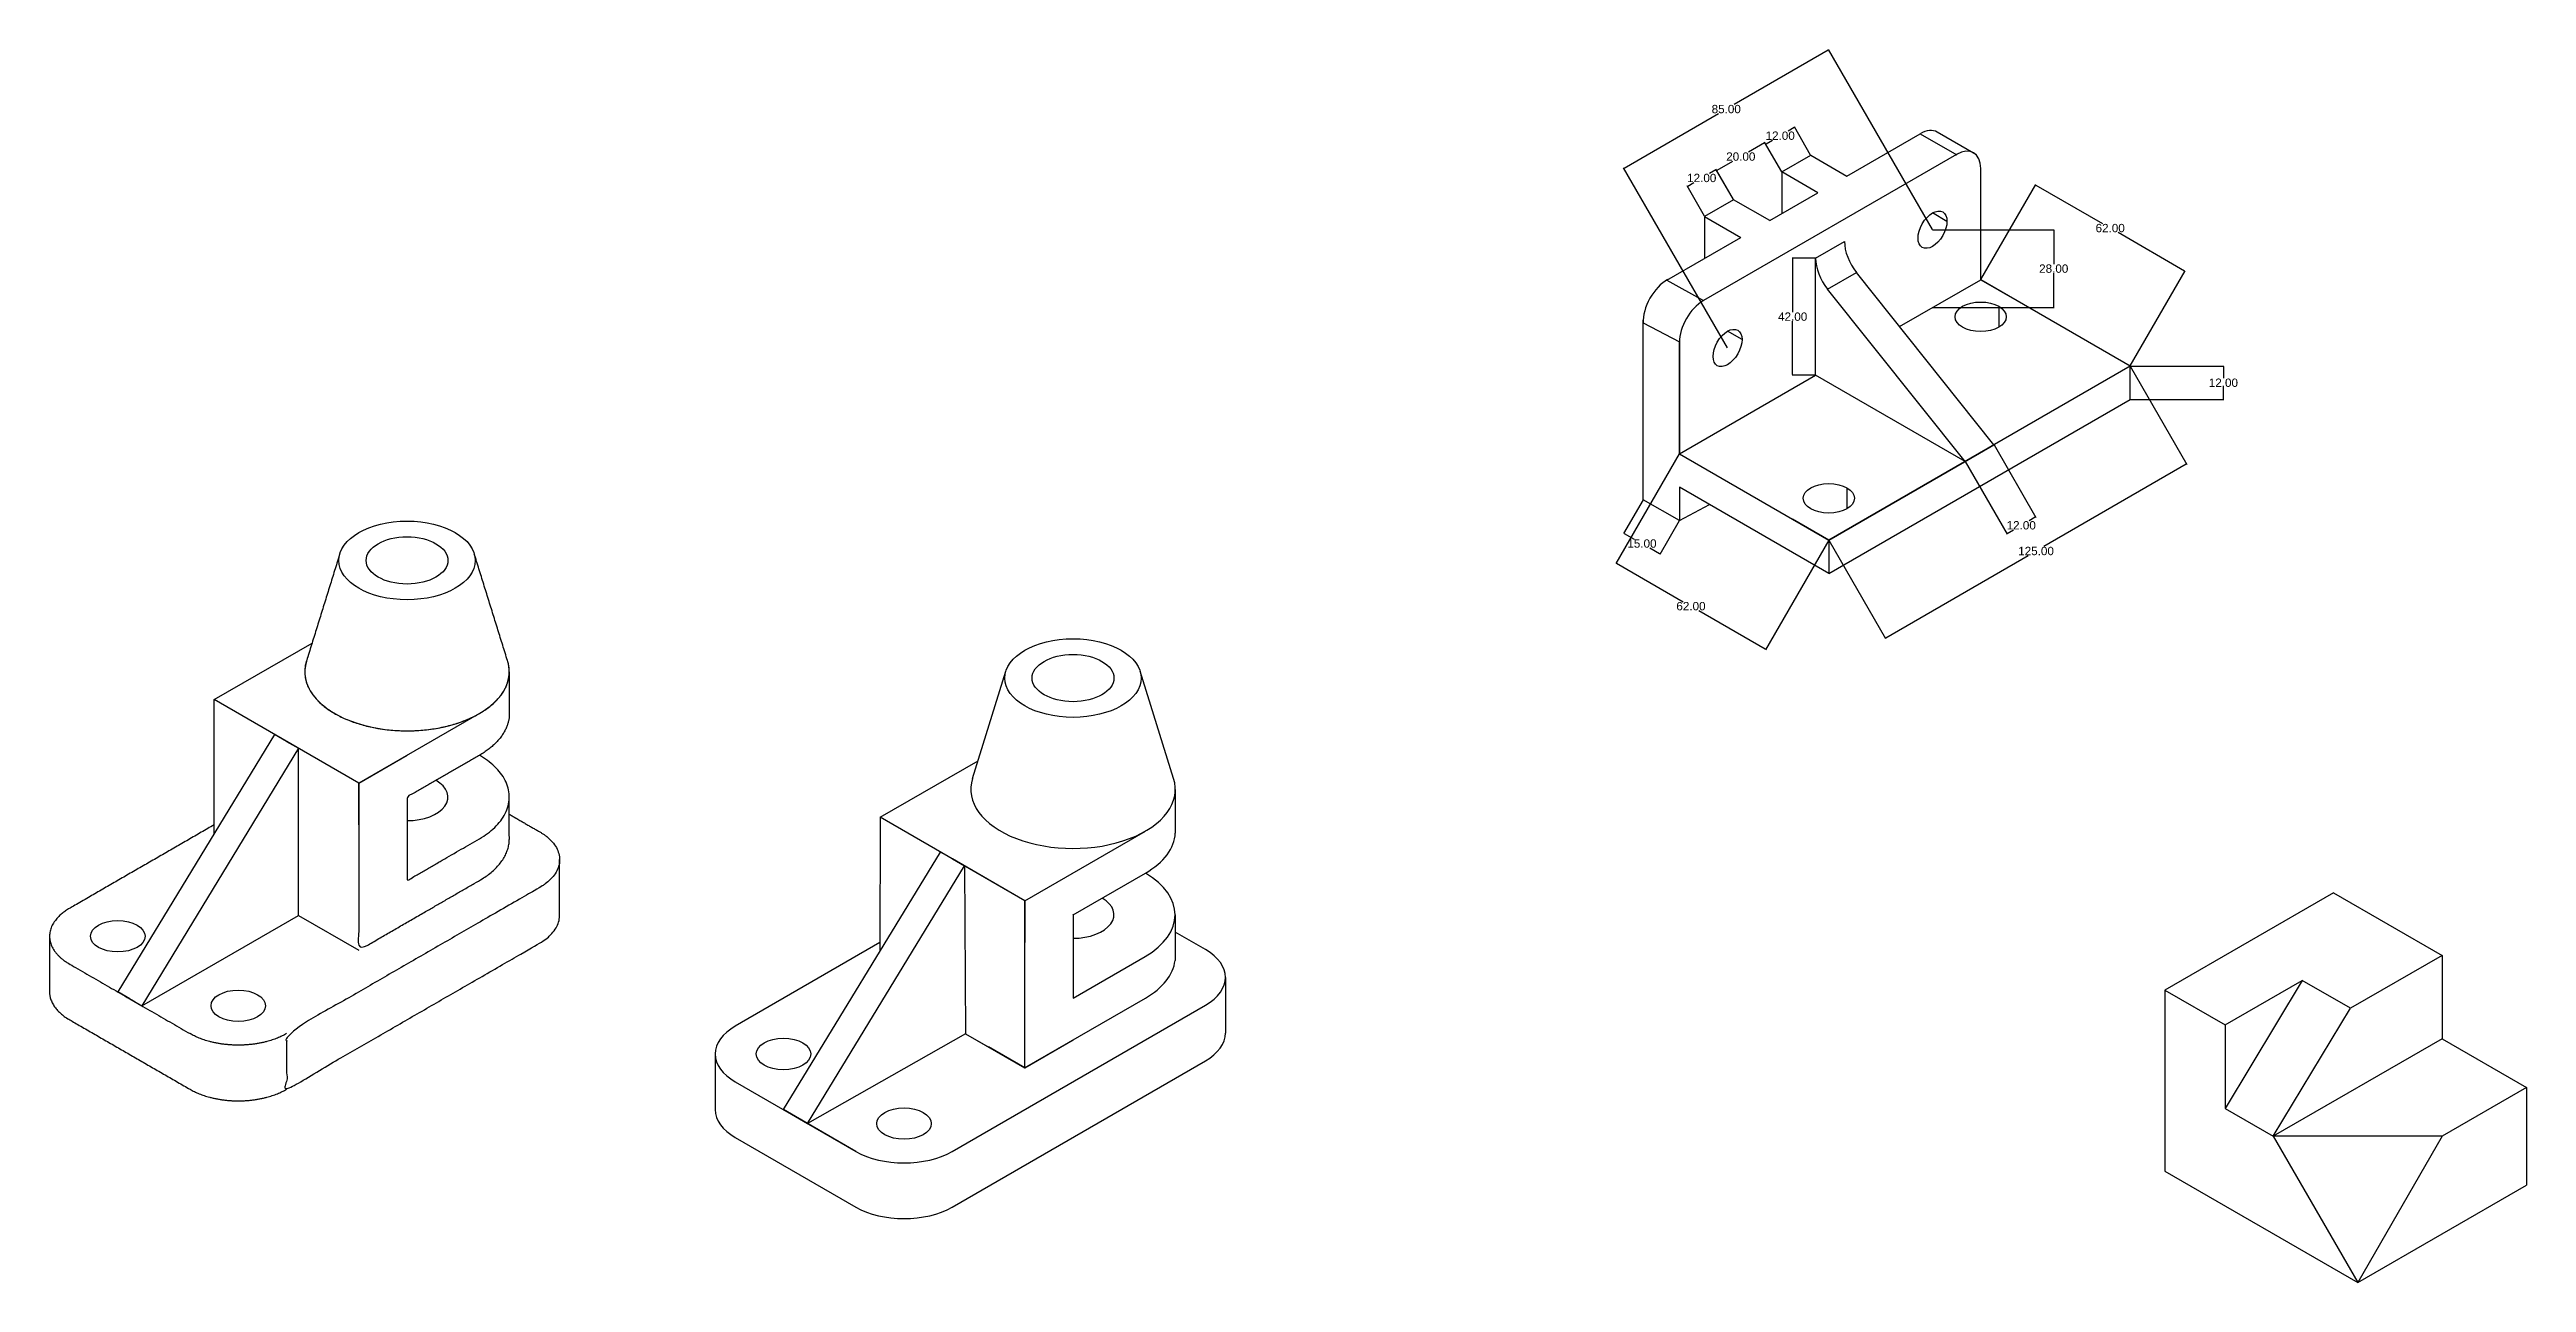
# Model space of a CAD drawing. Header units: millimetres. Extents: x -6852 to 59965, y -10230 to 31776.
# Drawn here: x 28855 to 29745, y 15316 to 15759 of the extents above; entities that cross this region are included whole.
import ezdxf

# ---------------------------------------------------------------- set-up
doc = ezdxf.new("R2010")
doc.units = ezdxf.units.MM
doc.header["$MEASUREMENT"] = 0
doc.layers.add('Dimension Line', color=53, linetype='Continuous', lineweight=15)
doc.layers.add('Object line', color=7, linetype='Continuous', lineweight=25)
doc.styles.get("Standard").update_dxf_attribs({"font": 'arial.ttf'})
doc.dimstyles.get("Standard").update_dxf_attribs({"dimtxt": 3, "dimasz": 0.18, "dimexe": 0.18, "dimexo": 0.0625, "dimgap": 0.09, "dimtad": 0, "dimtih": 1, "dimtoh": 1, "dimzin": 0, "dimdsep": 46, "dimtxsty": 'Standard', "dimcen": 0.09, "dimadec": 0, "dimazin": 0, "dimtfac": 1, "dimtofl": 0, "dimtmove": 0, "dimatfit": 3, "dimfxl": 1, "dimtolj": 1, "dimtzin": 0, "dimarcsym": 0})

msp = doc.modelspace()

# ---------------------------------------------------------------- blocks, each defined once
blk = doc.blocks.new('*D282')
at = {"layer": 'Defpoints', "color": 0, "ltscale": 25, "transparency": 16777216}
for p in [(29602.22, 15644.97), (29622.54, 15609.77), (29493.97, 15582.47)]:
    blk.add_point(p, dxfattribs=at)
at = {"layer": 'Dimension Line', "color": 0, "lineweight": -2, "ltscale": 25, "transparency": 16777216}
for p, q in [((29602.25, 15644.92), (29622.63, 15609.62)), ((29622.38, 15609.68), (29571.22, 15580.14)), ((29494, 15582.42), (29514.38, 15547.12)), ((29514.44, 15547.36), (29565.6, 15576.9))]:
    blk.add_line(p, q, dxfattribs=at)
at = {"layer": 'Dimension Line', "color": 0, "ltscale": 25, "transparency": 16777216}
for points in [[(29622.37, 15609.71), (29622.4, 15609.66), (29622.54, 15609.77)], [(29514.43, 15547.39), (29514.46, 15547.34), (29514.29, 15547.27)]]:
    blk.add_solid(points, dxfattribs=at)
at = {"layer": 'Dimension Line', "color": 0, "ltscale": 25, "transparency": 16777216, "insert": (29568.41, 15578.52), "char_height": 3, "attachment_point": 5}
blk.add_mtext('\\A1;125.00', dxfattribs=at)
blk = doc.blocks.new('*D283')
at = {"layer": 'Defpoints', "color": 0, "ltscale": 25, "transparency": 16777216}
for p in [(29440.27, 15613.47), (29493.97, 15582.47), (29471.3, 15543.21)]:
    blk.add_point(p, dxfattribs=at)
at = {"layer": 'Dimension Line', "color": 0, "lineweight": -2, "ltscale": 25, "transparency": 16777216}
for p, q in [((29440.24, 15613.42), (29417.51, 15574.05)), ((29493.93, 15582.42), (29471.21, 15543.05)), ((29417.76, 15574.12), (29441.64, 15560.33)), ((29471.14, 15543.3), (29447.26, 15557.08))]:
    blk.add_line(p, q, dxfattribs=at)
at = {"layer": 'Dimension Line', "color": 0, "ltscale": 25, "transparency": 16777216}
for points in [[(29417.77, 15574.14), (29417.74, 15574.09), (29417.6, 15574.21)], [(29471.16, 15543.32), (29471.13, 15543.27), (29471.3, 15543.21)]]:
    blk.add_solid(points, dxfattribs=at)
at = {"layer": 'Dimension Line', "color": 0, "ltscale": 25, "transparency": 16777216, "insert": (29444.45, 15558.71), "char_height": 3, "attachment_point": 5}
blk.add_mtext('\\A1;62.00', dxfattribs=at)
blk = doc.blocks.new('*D284')
at = {"layer": 'Defpoints', "color": 0, "ltscale": 25, "transparency": 16777216}
for p in [(29621.88, 15679.03), (29548.53, 15675.97), (29602.22, 15644.97)]:
    blk.add_point(p, dxfattribs=at)
at = {"layer": 'Dimension Line', "color": 0, "lineweight": -2, "ltscale": 25, "transparency": 16777216}
for p, q in [((29548.56, 15676.02), (29568.28, 15710.19)), ((29568.35, 15709.94), (29592.23, 15696.15)), ((29621.73, 15679.12), (29597.85, 15692.91)), ((29602.25, 15645.02), (29621.97, 15679.19))]:
    blk.add_line(p, q, dxfattribs=at)
at = {"layer": 'Dimension Line', "color": 0, "ltscale": 25, "transparency": 16777216}
for points in [[(29568.36, 15709.97), (29568.33, 15709.92), (29568.19, 15710.03)], [(29621.74, 15679.15), (29621.71, 15679.1), (29621.88, 15679.03)]]:
    blk.add_solid(points, dxfattribs=at)
at = {"layer": 'Dimension Line', "color": 0, "ltscale": 25, "transparency": 16777216, "insert": (29595.04, 15694.53), "char_height": 3, "attachment_point": 5}
blk.add_mtext('\\A1;62.00', dxfattribs=at)
blk = doc.blocks.new('*D285')
at = {"layer": 'Defpoints', "color": 0, "ltscale": 25, "transparency": 16777216}
for p in [(29493.93, 15758.53), (29531.2, 15693.97), (29457.59, 15651.47)]:
    blk.add_point(p, dxfattribs=at)
at = {"layer": 'Dimension Line', "color": 0, "lineweight": -2, "ltscale": 25, "transparency": 16777216}
for p, q in [((29493.77, 15758.44), (29459.93, 15738.91)), ((29531.17, 15694.02), (29493.84, 15758.69)), ((29420.47, 15716.12), (29454.31, 15735.66)), ((29457.56, 15651.52), (29420.23, 15716.19))]:
    blk.add_line(p, q, dxfattribs=at)
at = {"layer": 'Dimension Line', "color": 0, "ltscale": 25, "transparency": 16777216}
for points in [[(29493.76, 15758.47), (29493.79, 15758.42), (29493.93, 15758.53)], [(29420.46, 15716.15), (29420.49, 15716.1), (29420.32, 15716.03)]]:
    blk.add_solid(points, dxfattribs=at)
at = {"layer": 'Dimension Line', "color": 0, "ltscale": 25, "transparency": 16777216, "insert": (29457.12, 15737.28), "char_height": 3, "attachment_point": 5}
blk.add_mtext('\\A1;85.00', dxfattribs=at)
blk = doc.blocks.new('*D286')
at = {"layer": 'Defpoints', "color": 0, "ltscale": 25, "transparency": 16777216}
for p in [(29602.22, 15644.97), (29602.22, 15632.97), (29635.7, 15632.97)]:
    blk.add_point(p, dxfattribs=at)
at = {"layer": 'Dimension Line', "color": 0, "lineweight": -2, "ltscale": 25, "transparency": 16777216}
for p, q in [((29602.28, 15644.97), (29635.88, 15644.97)), ((29635.7, 15644.79), (29635.7, 15640.59)), ((29602.28, 15632.97), (29635.88, 15632.97)), ((29635.7, 15633.15), (29635.7, 15637.35))]:
    blk.add_line(p, q, dxfattribs=at)
at = {"layer": 'Dimension Line', "color": 0, "ltscale": 25, "transparency": 16777216}
for points in [[(29635.67, 15644.79), (29635.73, 15644.79), (29635.7, 15644.97)], [(29635.67, 15633.15), (29635.73, 15633.15), (29635.7, 15632.97)]]:
    blk.add_solid(points, dxfattribs=at)
at = {"layer": 'Dimension Line', "color": 0, "ltscale": 25, "transparency": 16777216, "insert": (29635.7, 15638.97), "char_height": 3, "attachment_point": 5}
blk.add_mtext('\\A1;12.00', dxfattribs=at)
blk = doc.blocks.new('*D287')
at = {"layer": 'Defpoints', "color": 0, "ltscale": 25, "transparency": 16777216}
for p in [(29553.29, 15616.72), (29542.9, 15610.72), (29568.28, 15590.76)]:
    blk.add_point(p, dxfattribs=at)
at = {"layer": 'Dimension Line', "color": 0, "lineweight": -2, "ltscale": 25, "transparency": 16777216}
for p, q in [((29553.32, 15616.67), (29568.37, 15590.6)), ((29542.93, 15610.67), (29557.98, 15584.6)), ((29568.12, 15590.67), (29565.89, 15589.38)), ((29558.04, 15584.85), (29560.27, 15586.13))]:
    blk.add_line(p, q, dxfattribs=at)
at = {"layer": 'Dimension Line', "color": 0, "ltscale": 25, "transparency": 16777216}
for points in [[(29568.11, 15590.69), (29568.14, 15590.64), (29568.28, 15590.76)], [(29558.03, 15584.87), (29558.06, 15584.82), (29557.89, 15584.76)]]:
    blk.add_solid(points, dxfattribs=at)
at = {"layer": 'Dimension Line', "color": 0, "ltscale": 25, "transparency": 16777216, "insert": (29563.08, 15587.76), "char_height": 3, "attachment_point": 5}
blk.add_mtext('\\A1;12.00', dxfattribs=at)
blk = doc.blocks.new('*D288')
at = {"layer": 'Defpoints', "color": 0, "ltscale": 25, "transparency": 16777216}
for p in [(29427.28, 15596.97), (29440.27, 15589.47), (29433.34, 15577.46)]:
    blk.add_point(p, dxfattribs=at)
at = {"layer": 'Dimension Line', "color": 0, "lineweight": -2, "ltscale": 25, "transparency": 16777216}
for p, q in [((29427.25, 15596.92), (29420.26, 15584.8)), ((29440.24, 15589.42), (29433.25, 15577.3)), ((29420.5, 15584.87), (29424.03, 15582.83)), ((29433.18, 15577.55), (29429.65, 15579.59))]:
    blk.add_line(p, q, dxfattribs=at)
at = {"layer": 'Dimension Line', "color": 0, "ltscale": 25, "transparency": 16777216}
for points in [[(29420.52, 15584.89), (29420.49, 15584.84), (29420.35, 15584.96)], [(29433.2, 15577.57), (29433.17, 15577.52), (29433.34, 15577.46)]]:
    blk.add_solid(points, dxfattribs=at)
at = {"layer": 'Dimension Line', "color": 0, "ltscale": 25, "transparency": 16777216, "insert": (29426.84, 15581.21), "char_height": 3, "attachment_point": 5}
blk.add_mtext('\\A1;15.00', dxfattribs=at)
blk = doc.blocks.new('*D289')
at = {"layer": 'Defpoints', "color": 0, "ltscale": 25, "transparency": 16777216}
for p in [(29453.51, 15715.54), (29459.76, 15704.72), (29449.37, 15698.72)]:
    blk.add_point(p, dxfattribs=at)
at = {"layer": 'Dimension Line', "color": 0, "lineweight": -2, "ltscale": 25, "transparency": 16777216}
for p, q in [((29453.36, 15715.45), (29451.13, 15714.16)), ((29459.73, 15704.77), (29453.42, 15715.69)), ((29449.33, 15698.77), (29443.03, 15709.69)), ((29443.28, 15709.63), (29445.51, 15710.92))]:
    blk.add_line(p, q, dxfattribs=at)
at = {"layer": 'Dimension Line', "color": 0, "ltscale": 25, "transparency": 16777216}
for points in [[(29453.34, 15715.47), (29453.37, 15715.42), (29453.51, 15715.54)], [(29443.26, 15709.65), (29443.29, 15709.6), (29443.12, 15709.54)]]:
    blk.add_solid(points, dxfattribs=at)
at = {"layer": 'Dimension Line', "color": 0, "ltscale": 25, "transparency": 16777216, "insert": (29448.32, 15712.54), "char_height": 3, "attachment_point": 5}
blk.add_mtext('\\A1;12.00', dxfattribs=at)
blk = doc.blocks.new('*D290')
at = {"layer": 'Defpoints', "color": 0, "ltscale": 25, "transparency": 16777216}
for p in [(29471.01, 15725.22), (29477.08, 15714.72), (29459.76, 15704.72)]:
    blk.add_point(p, dxfattribs=at)
at = {"layer": 'Dimension Line', "color": 0, "lineweight": -2, "ltscale": 25, "transparency": 16777216}
for p, q in [((29470.86, 15725.13), (29465.16, 15721.85)), ((29477.05, 15714.77), (29470.92, 15725.38)), ((29459.73, 15704.77), (29453.6, 15715.38)), ((29453.85, 15715.31), (29459.54, 15718.6))]:
    blk.add_line(p, q, dxfattribs=at)
at = {"layer": 'Dimension Line', "color": 0, "ltscale": 25, "transparency": 16777216}
for points in [[(29470.84, 15725.16), (29470.87, 15725.11), (29471.01, 15725.22)], [(29453.83, 15715.34), (29453.86, 15715.29), (29453.69, 15715.22)]]:
    blk.add_solid(points, dxfattribs=at)
at = {"layer": 'Dimension Line', "color": 0, "ltscale": 25, "transparency": 16777216, "insert": (29462.35, 15720.22), "char_height": 3, "attachment_point": 5}
blk.add_mtext('\\A1;20.00', dxfattribs=at)
blk = doc.blocks.new('*D291')
at = {"layer": 'Defpoints', "color": 0, "ltscale": 25, "transparency": 16777216}
for p in [(29481.7, 15730.72), (29477.08, 15714.72), (29487.47, 15720.72)]:
    blk.add_point(p, dxfattribs=at)
at = {"layer": 'Dimension Line', "color": 0, "lineweight": -2, "ltscale": 25, "transparency": 16777216}
for p, q in [((29481.54, 15730.63), (29479.31, 15729.34)), ((29487.44, 15720.77), (29481.61, 15730.87)), ((29477.05, 15714.77), (29471.22, 15724.87)), ((29471.46, 15724.81), (29473.7, 15726.09))]:
    blk.add_line(p, q, dxfattribs=at)
at = {"layer": 'Dimension Line', "color": 0, "ltscale": 25, "transparency": 16777216}
for points in [[(29481.53, 15730.65), (29481.56, 15730.6), (29481.7, 15730.72)], [(29471.45, 15724.83), (29471.48, 15724.78), (29471.31, 15724.72)]]:
    blk.add_solid(points, dxfattribs=at)
at = {"layer": 'Dimension Line', "color": 0, "ltscale": 25, "transparency": 16777216, "insert": (29476.5, 15727.72), "char_height": 3, "attachment_point": 5}
blk.add_mtext('\\A1;12.00', dxfattribs=at)
blk = doc.blocks.new('*D292')
at = {"layer": 'Defpoints', "color": 0, "ltscale": 25, "transparency": 16777216}
for p in [(29489.2, 15683.72), (29480.98, 15641.72), (29489.2, 15641.72)]:
    blk.add_point(p, dxfattribs=at)
at = {"layer": 'Dimension Line', "color": 0, "lineweight": -2, "ltscale": 25, "transparency": 16777216}
for p, q in [((29489.14, 15683.72), (29480.8, 15683.72)), ((29480.98, 15683.54), (29480.98, 15664.34)), ((29480.98, 15641.9), (29480.98, 15661.1)), ((29489.14, 15641.72), (29480.8, 15641.72))]:
    blk.add_line(p, q, dxfattribs=at)
at = {"layer": 'Dimension Line', "color": 0, "ltscale": 25, "transparency": 16777216}
for points in [[(29480.95, 15683.54), (29481.01, 15683.54), (29480.98, 15683.72)], [(29480.95, 15641.9), (29481.01, 15641.9), (29480.98, 15641.72)]]:
    blk.add_solid(points, dxfattribs=at)
at = {"layer": 'Dimension Line', "color": 0, "ltscale": 25, "transparency": 16777216, "insert": (29480.98, 15662.72), "char_height": 3, "attachment_point": 5}
blk.add_mtext('\\A1;42.00', dxfattribs=at)
blk = doc.blocks.new('*D293')
at = {"layer": 'Defpoints', "color": 0, "ltscale": 25, "transparency": 16777216}
for p in [(29531.2, 15693.97), (29531.2, 15665.97), (29574.76, 15665.97)]:
    blk.add_point(p, dxfattribs=at)
at = {"layer": 'Dimension Line', "color": 0, "lineweight": -2, "ltscale": 25, "transparency": 16777216}
for p, q in [((29531.27, 15693.97), (29574.94, 15693.97)), ((29574.76, 15693.79), (29574.76, 15681.59)), ((29574.76, 15666.15), (29574.76, 15678.35)), ((29531.27, 15665.97), (29574.94, 15665.97))]:
    blk.add_line(p, q, dxfattribs=at)
at = {"layer": 'Dimension Line', "color": 0, "ltscale": 25, "transparency": 16777216}
for points in [[(29574.73, 15693.79), (29574.79, 15693.79), (29574.76, 15693.97)], [(29574.73, 15666.15), (29574.79, 15666.15), (29574.76, 15665.97)]]:
    blk.add_solid(points, dxfattribs=at)
at = {"layer": 'Dimension Line', "color": 0, "ltscale": 25, "transparency": 16777216, "insert": (29574.76, 15679.97), "char_height": 3, "attachment_point": 5}
blk.add_mtext('\\A1;28.00', dxfattribs=at)

# ---------------------------------------------------------------- dimensions: what is measured, and where the dimension line sits
at = {"layer": 'Dimension Line', "ltscale": 25}
for p1, p2, distance, picture, middle in [((29457.593, 15651.471), (29531.205, 15693.971), 74.552, '*D285', (29457.123, 15737.284)), ((29477.078, 15714.721), (29487.47, 15720.721), 11.541, '*D291', (29476.504, 15727.715)), ((29459.758, 15704.721), (29477.078, 15714.721), 12.129, '*D290', (29462.353, 15720.225)), ((29449.365, 15698.721), (29459.758, 15704.721), 12.49, '*D289', (29448.317, 15712.537)), ((29548.525, 15675.971), (29602.219, 15644.971), 39.332, '*D284', (29595.038, 15694.533)), ((29531.205, 15693.971), (29531.205, 15665.971), 43.552, '*D293', (29574.756, 15679.971)), ((29489.202, 15683.721), (29489.202, 15641.721), -8.226, '*D292', (29480.977, 15662.721)), ((29493.966, 15582.471), (29602.219, 15644.971), -40.643, '*D282', (29568.413, 15578.523)), ((29602.219, 15644.971), (29602.219, 15632.971), 33.485, '*D286', (29635.704, 15638.971)), ((29542.896, 15610.721), (29553.288, 15616.721), -29.982, '*D287', (29563.083, 15587.756)), ((29440.272, 15613.471), (29493.966, 15582.471), -45.338, '*D283', (29444.45, 15558.707)), ((29427.282, 15596.971), (29440.272, 15589.471), -13.871, '*D288', (29426.841, 15581.208))]:
    dim = msp.add_aligned_dim(p1=p1, p2=p2, distance=distance, dimstyle='Standard', dxfattribs=at)
    dim.commit()
    dim.dimension.update_dxf_attribs({"geometry": picture, "text_midpoint": middle})

# ---------------------------------------------------------------- linework, layer by layer
at = {"layer": 'Object line', "ltscale": 25}
for p, q in [((29500.461, 15713.221), (29526.781, 15728.417)), ((29526.781, 15728.417), (29539.958, 15720.809)), ((29546.819, 15720.945), (29532.914, 15729.019)), ((29539.865, 15720.971), (29448.932, 15668.471)), ((29477.078, 15714.721), (29487.47, 15720.721)), ((29490.068, 15707.221), (29477.078, 15714.721)), ((29477.078, 15714.721), (29477.078, 15699.721)), ((29487.47, 15720.721), (29500.461, 15713.221)), ((29548.525, 15675.971), (29548.525, 15715.971)), ((29459.758, 15704.721), (29449.365, 15698.721)), ((29472.748, 15697.221), (29459.758, 15704.721)), ((29472.748, 15697.221), (29490.068, 15707.221)), ((29449.365, 15698.721), (29462.356, 15691.221)), ((29449.365, 15698.721), (29449.365, 15683.721)), ((29536.401, 15696.971), (29531.205, 15699.971)), ((29435.793, 15675.885), (29462.356, 15691.221)), ((29489.202, 15683.721), (29499.595, 15689.721)), ((29489.202, 15641.721), (29489.202, 15683.721)), ((29493.49, 15672.613), (29503.883, 15678.613)), ((29553.288, 15616.721), (29503.883, 15678.613)), ((29435.793, 15675.885), (29448.932, 15668.471)), ((29542.896, 15610.721), (29493.49, 15672.613)), ((29519.41, 15659.161), (29548.525, 15675.971)), ((29602.219, 15644.971), (29548.525, 15675.971)), ((29548.525, 15675.971), (29561.516, 15668.471)), ((29427.282, 15596.971), (29427.282, 15661.469)), ((29427.282, 15660.475), (29440.272, 15653.718)), ((29554.997, 15666.437), (29554.997, 15658.937)), ((29440.272, 15653.718), (29440.272, 15613.471)), ((29440.272, 15613.471), (29440.272, 15653.471)), ((29462.789, 15654.471), (29457.593, 15657.471)), ((29440.272, 15613.471), (29489.202, 15641.721)), ((29542.896, 15610.721), (29489.202, 15641.721)), ((29602.219, 15644.971), (29493.966, 15582.471)), ((29602.219, 15632.971), (29602.219, 15644.971)), ((29493.966, 15570.471), (29602.219, 15632.971)), ((29548.092, 15613.721), (29553.288, 15616.721)), ((29440.272, 15613.471), (29493.966, 15582.471)), ((29493.966, 15582.471), (29548.092, 15613.721)), ((29548.092, 15613.721), (29542.896, 15610.721)), ((29493.966, 15570.471), (29440.272, 15601.471)), ((29440.272, 15601.471), (29440.272, 15589.471)), ((29500.461, 15601.221), (29500.461, 15593.721)), ((29440.272, 15589.471), (29427.282, 15596.971)), ((29440.272, 15589.471), (29451.145, 15595.193)), ((29493.966, 15582.471), (29480.975, 15589.971)), ((29493.966, 15582.471), (29506.956, 15589.971)), ((29493.966, 15582.471), (29493.966, 15570.471)), ((29186.37, 15496.814), (29198.371, 15535.396)), ((29258.604, 15496.773), (29246.59, 15535.397)), ((28913.969, 15477.075), (28913.969, 15525.152)), ((28935.619, 15512.652), (28879.328, 15420.152)), ((28939.949, 15510.152), (28935.619, 15512.652)), ((28939.949, 15510.152), (28944.28, 15507.652)), ((29153.199, 15482.897), (29188.355, 15503.194)), ((29259.223, 15492.897), (29259.223, 15477.207)), ((29153.199, 15482.897), (29153.127, 15434.738)), ((29205.16, 15452.897), (29153.199, 15482.897)), ((29205.16, 15452.897), (29248.461, 15477.897)), ((29118.468, 15377.845), (29174.849, 15470.397)), ((29127.128, 15372.845), (29183.509, 15465.397)), ((29179.179, 15467.897), (29174.849, 15470.397)), ((29205.16, 15452.897), (29179.179, 15467.897)), ((29179.179, 15467.897), (29183.509, 15465.397)), ((29183.509, 15465.397), (29183.896, 15405.089)), ((29222.481, 15447.793), (29248.476, 15462.802)), ((29675.286, 15455.76), (29614.664, 15420.76)), ((29675.286, 15455.76), (29714.257, 15433.26)), ((28944.28, 15447.652), (28965.93, 15435.152)), ((29205.16, 15392.897), (29205.16, 15452.897)), ((29205.16, 15452.897), (29205.16, 15437.897)), ((29222.391, 15447.845), (29222.481, 15447.897)), ((29222.481, 15447.793), (29222.391, 15447.845)), ((29222.481, 15447.897), (29222.481, 15417.897)), ((29259.133, 15447.845), (29259.133, 15431.416)), ((29153.131, 15437.858), (29101.147, 15407.845)), ((29270.022, 15435.345), (29259.133, 15441.632)), ((29222.481, 15417.897), (29248.372, 15432.845)), ((29714.257, 15433.26), (29681.348, 15414.26)), ((29714.257, 15433.26), (29714.257, 15403.26)), ((28883.658, 15417.652), (28879.328, 15420.152)), ((29277.197, 15425.345), (29277.197, 15405.345)), ((29614.664, 15420.76), (29636.315, 15408.26)), ((29614.664, 15420.76), (29614.664, 15355.76)), ((29636.315, 15408.26), (29664.028, 15424.26)), ((29664.028, 15424.26), (29636.315, 15378.26)), ((29681.348, 15414.26), (29664.028, 15424.26)), ((28883.658, 15417.652), (28887.988, 15415.152)), ((29179.09, 15362.845), (29270.022, 15415.345)), ((29205.07, 15392.845), (29248.461, 15417.897)), ((29653.636, 15368.26), (29681.348, 15414.26)), ((29183.896, 15405.089), (29127.128, 15372.845)), ((29183.879, 15405.08), (29205.07, 15392.845)), ((29183.896, 15405.089), (29205.16, 15392.897)), ((29205.07, 15407.845), (29205.16, 15407.897)), ((29205.16, 15392.897), (29222.481, 15402.897)), ((29636.315, 15408.26), (29636.315, 15378.26)), ((29714.257, 15403.26), (29653.636, 15368.26)), ((29714.257, 15403.26), (29744.568, 15385.76)), ((29093.973, 15397.845), (29093.973, 15377.845)), ((29179.09, 15342.845), (29270.022, 15395.345)), ((29205.16, 15392.897), (29192.17, 15400.397)), ((29101.147, 15387.845), (29144.449, 15362.845)), ((29744.568, 15385.76), (29714.257, 15368.26)), ((29744.568, 15385.76), (29744.568, 15350.76)), ((29122.798, 15375.345), (29118.468, 15377.845)), ((29122.798, 15375.345), (29118.468, 15377.845)), ((29144.449, 15362.845), (29122.798, 15375.345)), ((29122.798, 15375.345), (29127.128, 15372.845)), ((29636.315, 15378.26), (29653.636, 15368.26)), ((29101.147, 15367.845), (29144.449, 15342.845)), ((29714.257, 15368.26), (29653.636, 15368.26)), ((29653.636, 15368.26), (29683.946, 15315.76)), ((29714.257, 15368.26), (29683.946, 15315.76)), ((29614.664, 15355.76), (29683.946, 15315.76)), ((29683.946, 15315.76), (29744.568, 15350.76))]:
    msp.add_line(p, q, dxfattribs=at)
for points in [[(29009.231, 15520.152), (28965.93, 15495.152), (28913.969, 15525.152), (28949.124, 15545.449)], [(28965.93, 15480.152), (28965.93, 15495.152), (28983.251, 15505.152)]]:
    msp.add_lwpolyline(points, dxfattribs=at)
msp.add_lwpolyline([(28887.988, 15415.152), (28944.28, 15447.652), (28944.28, 15507.652)], close=True, dxfattribs=at)
for centre, major_axis, start_param, end_param in [((29526.781, 15718.417), (-6.124, -10.607), 9.4233843, 10.2101761), ((29539.865, 15710.971), (-6.124, -10.607), 8.6393798, 10.2101761), ((29508.255, 15684.721), (6.124, -10.607), 3.9269908, 4.9685412), ((29497.863, 15678.721), (6.124, -10.607), 3.9269908, 4.9685412), ((29435.931, 15665.966), (-6.124, -10.607), 3.9110606, 5.547533), ((29448.932, 15658.471), (-6.124, -10.607), 3.9269908, 5.4977871), ((28983.251, 15535.152), (-36.742, 0), 6.1015652, 9.6024994), ((28983.251, 15490.152), (-14.697, 0), 7.8539816, 10.2101761), ((29222.481, 15492.897), (-36.742, 0), 6.0974614, 9.6085398), ((29222.481, 15492.897), (-36.742, 0), 6.0974614, 9.6085398), ((29222.495, 15477.802), (-36.742, 0), 8.6393739, 9.3967559), ((29209.401, 15450.345), (-24.495, 0), 5.4926104, 5.4977871), ((29222.391, 15447.845), (-36.742, 0), 8.6393798, 10.206725), ((29222.481, 15447.897), (-14.697, 0), 1.5707963, 3.9183629), ((29222.481, 15432.897), (-36.742, 0), 2.3561945, 3.0717168), ((29252.702, 15425.345), (-24.495, 0), 2.3561945, 3.9269908), ((29118.468, 15397.845), (-24.495, 0), 5.4977871, 7.0685835), ((29252.702, 15405.345), (-24.495, 0), 2.3561945, 3.1415927), ((29118.468, 15377.845), (-24.495, 0), 6.2831853, 7.0685835), ((29161.769, 15372.845), (-24.495, 0), 0.7853982, 2.3561945), ((29161.769, 15352.845), (-24.495, 0), 0.7853982, 2.3561945)]:
    msp.add_ellipse(centre, major_axis=major_axis, ratio=0.5773503, start_param=start_param, end_param=end_param, dxfattribs=at)
for centre, major_axis in [((29531.205, 15693.971), (-3.674, -6.364)), ((29548.501, 15662.687), (-9.186, 0)), ((29457.593, 15651.471), (-3.674, -6.364)), ((29493.966, 15597.471), (-9.186, 0)), ((28983.251, 15575.152), (-24.495, 0)), ((28983.251, 15575.152), (-14.697, 0)), ((29222.481, 15532.897), (-24.495, 0)), ((29222.481, 15532.897), (-14.697, 0)), ((28879.328, 15440.152), (-9.798, 0)), ((28922.629, 15415.152), (-9.798, 0)), ((29118.468, 15397.845), (-9.798, 0)), ((29161.769, 15372.845), (-9.798, 0))]:
    msp.add_ellipse(centre, major_axis=major_axis, ratio=0.5773503, dxfattribs=at)
for points, weights, knots in [([(28959.142, 15577.652), (28953.127, 15558.318), (28947.113, 15538.984), (28942.731, 15525.21), (28962.948, 15517.472), (28983.165, 15509.734), (29003.434, 15517.426), (29023.702, 15525.119), (29019.414, 15538.903), (29013.403, 15558.224), (29007.393, 15577.544)], [1, 1, 1, 0.834545488077, 1, 0.834545488077, 1, 0.834545488077, 1, 1, 1], [0, 0, 0, 1, 1, 2.1669781, 2.1669781, 3.3339561, 3.3339561, 4.5009342, 4.5009342, 5.5009342, 5.5009342, 5.5009342]), ([(29019.993, 15535.152), (29019.993, 15527.652), (29019.993, 15520.152), (29019.993, 15511.366), (29009.231, 15505.152), (28996.241, 15497.652), (28983.251, 15490.152), (28983.251, 15475.152), (28983.251, 15460.152), (28996.241, 15467.652), (29009.231, 15475.152), (29035.212, 15490.152), (29009.231, 15505.152)], [1, 1, 1, 0.923879532511, 1, 1, 1, 1, 1, 1, 1, 0.707106781187, 1], [0, 0, 0, 1, 1, 1.7853982, 1.7853982, 2.7853982, 2.7853982, 3.7853982, 3.7853982, 4.7853982, 4.7853982, 6.3561945, 6.3561945, 6.3561945]), ([(28965.93, 15495.152), (28965.93, 15465.152), (28965.93, 15435.152), (28987.581, 15447.652), (29009.231, 15460.152), (29019.993, 15466.366), (29019.993, 15475.152), (29019.993, 15482.652), (29019.993, 15490.152)], [1, 1, 1, 1, 1, 0.923879532511, 1, 1, 1], [0, 0, 0, 1, 1, 2, 2, 2.7853982, 2.7853982, 3.7853982, 3.7853982, 3.7853982]), ([(29019.993, 15483.939), (29025.438, 15480.796), (29030.882, 15477.652), (29048.203, 15467.652), (29030.882, 15457.652), (28985.416, 15431.402), (28939.949, 15405.152), (28939.949, 15395.152), (28939.949, 15385.152), (28985.416, 15411.402), (29030.882, 15437.652), (29038.056, 15441.795), (29038.056, 15447.652), (29038.056, 15457.652), (29038.056, 15467.652)], [1, 1, 1, 0.707106781187, 1, 1, 1, 1, 1, 1, 1, 0.923879532511, 1, 1, 1], [0, 0, 0, 1, 1, 2.5707963, 2.5707963, 3.5707963, 3.5707963, 4.5707963, 4.5707963, 5.5707963, 5.5707963, 6.3561945, 6.3561945, 7.3561945, 7.3561945, 7.3561945]), ([(28913.969, 15480.152), (28887.988, 15465.152), (28862.007, 15450.152), (28844.687, 15440.152), (28862.007, 15430.152), (28883.658, 15417.652), (28905.308, 15405.152)], [1, 1, 1, 0.707106781187, 1, 1, 1], [0, 0, 0, 1, 1, 2.5707963, 2.5707963, 3.5707963, 3.5707963, 3.5707963]), ([(28854.833, 15440.152), (28854.833, 15430.152), (28854.833, 15420.152), (28854.833, 15414.295), (28862.007, 15410.152), (28883.658, 15397.652), (28905.308, 15385.152)], [1, 1, 1, 0.923879532511, 1, 1, 1], [0, 0, 0, 1, 1, 1.7853982, 1.7853982, 2.7853982, 2.7853982, 2.7853982]), ([(28939.949, 15405.152), (28932.775, 15401.01), (28922.629, 15401.01), (28912.483, 15401.01), (28905.308, 15405.152)], [1, 0.923879532511, 1, 0.923879532511, 1], [0, 0, 0, 0.7853982, 0.7853982, 1.5707963, 1.5707963, 1.5707963]), ([(28905.308, 15385.152), (28912.483, 15381.01), (28922.629, 15381.01), (28932.775, 15381.01), (28939.949, 15385.152)], [1, 0.923879532511, 1, 0.923879532511, 1], [2.5707963, 2.5707963, 2.5707963, 3.3561945, 3.3561945, 4.1415927, 4.1415927, 4.1415927])]:
    msp.add_rational_spline(points, weights, degree=2, knots=knots, dxfattribs=at)

msp.set_redraw_order([(e.dxf.handle, doc.entitydb.next_handle()) for e in msp.query("TEXT MTEXT ATTDEF DIMENSION ARC_DIMENSION")])  # texts and dimensions are drawn at this point

doc.saveas('drawing.dxf')
